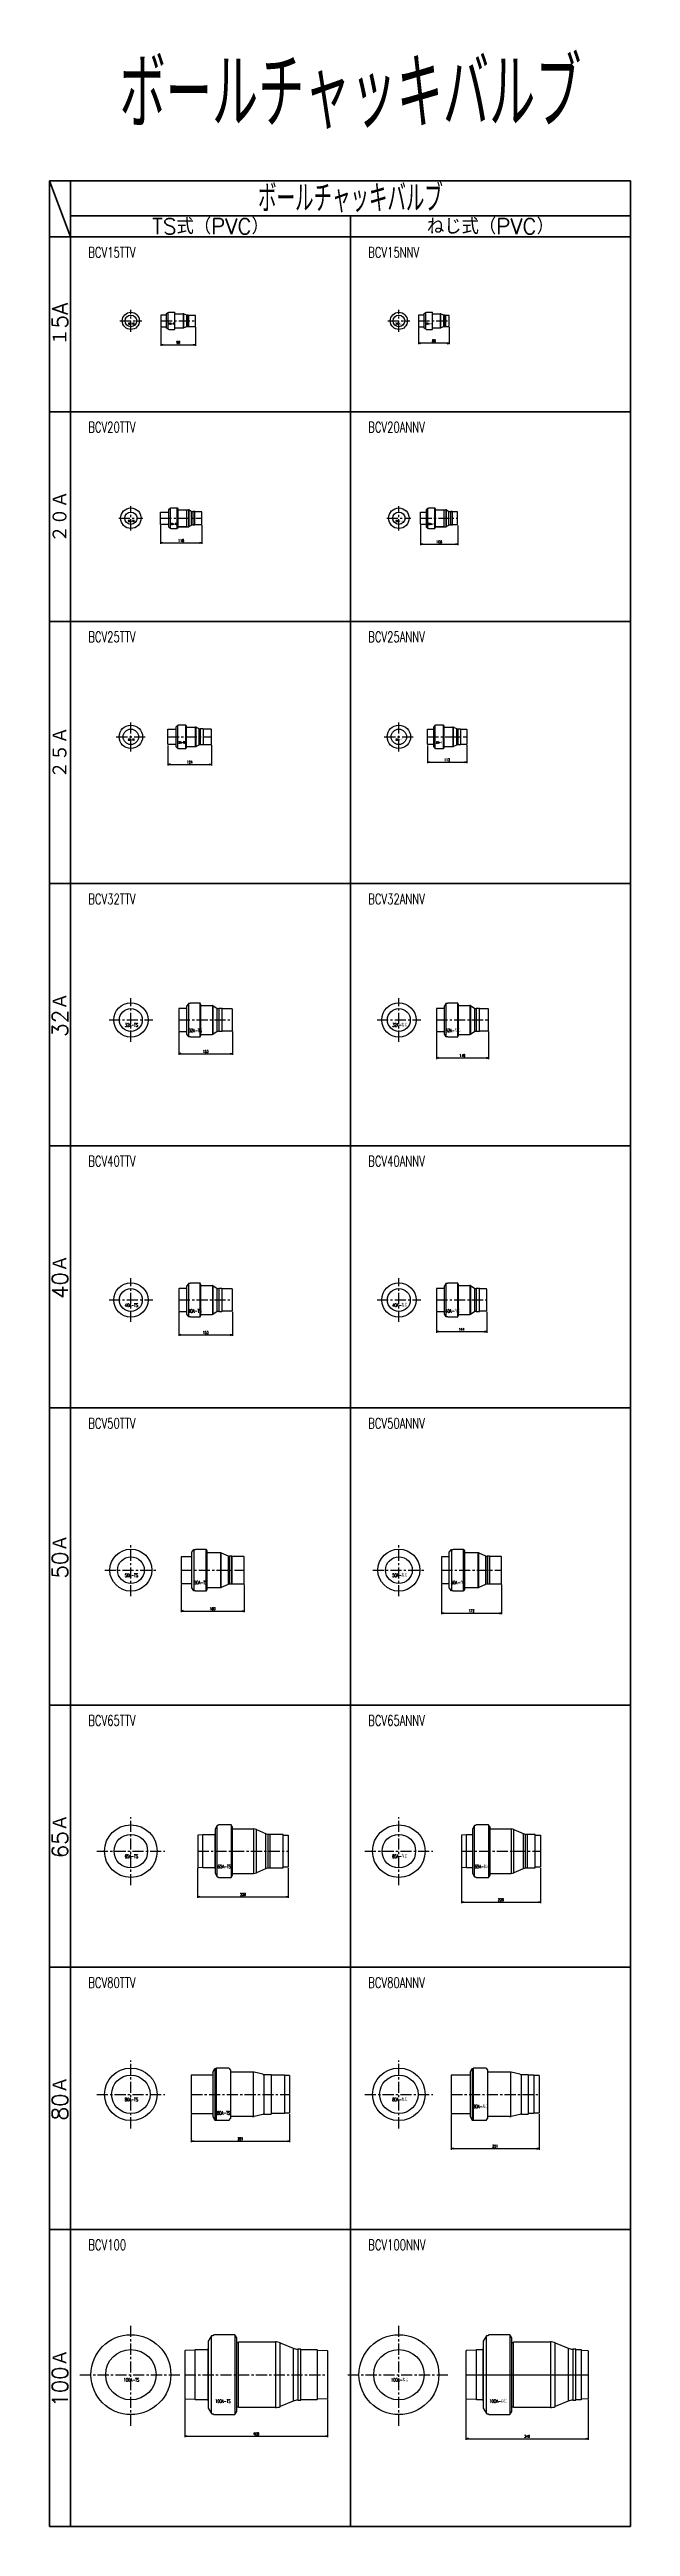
# Model space of a CAD drawing. Header units: millimetres. Extents: x 1711 to 90196, y -23291 to 8516.
# Drawn here: x 6011 to 7671, y -18404 to -11318 of the extents above; entities that cross this region are included whole.
import ezdxf

# ---------------------------------------------------------------- set-up
doc = ezdxf.new("R2010")
doc.units = ezdxf.units.MM
doc.header["$PDMODE"] = 35
doc.linetypes.add('CENTER', pattern=[50.8, 31.75, -6.35, 6.35, -6.35])
for name, color, linetype in [('CEN', 2, 'CENTER'), ('TEXT', 7, 'Continuous'), ('寸法', 2, 'Continuous'), ('配管-CVP', 4, 'Continuous')]:
    doc.layers.add(name, color=color, linetype=linetype)
doc.layers.add('line', color=153, linetype='Continuous', lineweight=50)
doc.styles.add('kpk', font='romans.shx', dxfattribs={"width": 0.7, "bigfont": 'extfont2.shx'})
doc.styles.get("Standard").update_dxf_attribs({"font": 'romans.shx', "bigfont": 'extfont.shx'})
doc.dimstyles.new('KPK-3', dxfattribs={"dimscale": 3, "dimtxt": 2.5, "dimasz": 2, "dimexe": 1, "dimexo": 1, "dimgap": 1, "dimtad": 3, "dimdec": 1, "dimdsep": 46, "dimtxsty": 'kpk', "dimblk": 'OPEN', "dimcen": 2.5, "dimclrd": 2, "dimclre": 2, "dimclrt": 4, "dimadec": 1, "dimazin": 2, "dimtfac": 1, "dimtdec": 1, "dimtmove": 0, "dimatfit": 2, "dimldrblk": 'OPEN', "dimfxl": 0, "dimlwd": -1, "dimlwe": -1, "dimarcsym": 0})

# ---------------------------------------------------------------- blocks, each defined once
blk = doc.blocks.new('_Open')
at = {"color": 0, "linetype": 'ByBlock', "lineweight": -2}
for p, q in [((-1, 0.2), (0, 0)), ((-1, -0.2), (0, 0)), ((0, 0), (-1, 0))]:
    blk.add_line(p, q, dxfattribs=at)
blk = doc.blocks.new('*D2970')
at = {"layer": 'Defpoints', "color": 0, "transparency": 16777216}
for p in [(6329.1, -12110), (6427.5, -12109.1), (6427.5, -12162.2)]:
    blk.add_point(p, dxfattribs=at)
at = {"layer": '寸法', "color": 2, "transparency": 16777216}
for p, q in [((6329.1, -12113), (6329.1, -12165.2)), ((6427.5, -12112.1), (6427.5, -12165.2)), ((6335.1, -12162.2), (6421.5, -12162.2))]:
    blk.add_line(p, q, dxfattribs=at)
at = {"layer": '寸法', "color": 2, "transparency": 16777216, "xscale": 6, "yscale": 6, "zscale": 6, "rotation": 180}
blk.add_blockref('_Open', (6329.1, -12162.2), dxfattribs=at)
at = {"layer": '寸法', "color": 2, "transparency": 16777216, "xscale": 6, "yscale": 6, "zscale": 6}
blk.add_blockref('_Open', (6427.5, -12162.2), dxfattribs=at)
at = {"layer": '寸法', "color": 4, "transparency": 16777216, "insert": (6378.3, -12155.4), "char_height": 7.5, "attachment_point": 5, "style": 'kpk', "bg_fill": 3, "box_fill_scale": 1.1, "bg_fill_color": 256, "bg_fill_true_color": 13158600, "bg_fill_transparency": 0}
blk.add_mtext('98', dxfattribs=at)
blk = doc.blocks.new('*D2971')
at = {"layer": 'Defpoints', "color": 0, "transparency": 16777216}
for p in [(6327.5, -12675.5), (6445.5, -12675.5), (6445.5, -12728.7)]:
    blk.add_point(p, dxfattribs=at)
at = {"layer": '寸法', "color": 2, "transparency": 16777216}
for p, q in [((6327.5, -12678.5), (6327.5, -12731.7)), ((6445.5, -12678.5), (6445.5, -12731.7)), ((6333.5, -12728.7), (6439.5, -12728.7))]:
    blk.add_line(p, q, dxfattribs=at)
at = {"layer": '寸法', "color": 2, "transparency": 16777216, "xscale": 6, "yscale": 6, "zscale": 6, "rotation": 180}
blk.add_blockref('_Open', (6327.5, -12728.7), dxfattribs=at)
at = {"layer": '寸法', "color": 2, "transparency": 16777216, "xscale": 6, "yscale": 6, "zscale": 6}
blk.add_blockref('_Open', (6445.5, -12728.7), dxfattribs=at)
at = {"layer": '寸法', "color": 4, "transparency": 16777216, "insert": (6386.5, -12721.9), "char_height": 7.5, "attachment_point": 5, "style": 'kpk', "bg_fill": 3, "box_fill_scale": 1.1, "bg_fill_color": 256, "bg_fill_true_color": 13158600, "bg_fill_transparency": 0}
blk.add_mtext('118', dxfattribs=at)
blk = doc.blocks.new('*D2972')
at = {"layer": 'Defpoints', "color": 0, "transparency": 16777216}
for p in [(6349, -13305.2), (6473.2, -13305), (6473.2, -13362.7)]:
    blk.add_point(p, dxfattribs=at)
at = {"layer": '寸法', "color": 2, "transparency": 16777216}
for p, q in [((6349, -13308.2), (6349, -13365.7)), ((6473.2, -13308), (6473.2, -13365.7)), ((6355, -13362.7), (6467.2, -13362.7))]:
    blk.add_line(p, q, dxfattribs=at)
at = {"layer": '寸法', "color": 2, "transparency": 16777216, "xscale": 6, "yscale": 6, "zscale": 6, "rotation": 180}
blk.add_blockref('_Open', (6349, -13362.7), dxfattribs=at)
at = {"layer": '寸法', "color": 2, "transparency": 16777216, "xscale": 6, "yscale": 6, "zscale": 6}
blk.add_blockref('_Open', (6473.2, -13362.7), dxfattribs=at)
at = {"layer": '寸法', "color": 4, "transparency": 16777216, "insert": (6411.1, -13355.9), "char_height": 7.5, "attachment_point": 5, "style": 'kpk', "bg_fill": 3, "box_fill_scale": 1.1, "bg_fill_color": 256, "bg_fill_true_color": 13158600, "bg_fill_transparency": 0}
blk.add_mtext('124', dxfattribs=at)
blk = doc.blocks.new('*D2973')
at = {"layer": 'Defpoints', "color": 0, "transparency": 16777216}
for p in [(6380.2, -14125.9), (6533.2, -14124.2), (6533.2, -14190.3)]:
    blk.add_point(p, dxfattribs=at)
at = {"layer": '寸法', "color": 2, "transparency": 16777216}
for p, q in [((6380.2, -14128.9), (6380.2, -14193.3)), ((6533.2, -14127.2), (6533.2, -14193.3)), ((6386.2, -14190.3), (6527.2, -14190.3))]:
    blk.add_line(p, q, dxfattribs=at)
at = {"layer": '寸法', "color": 2, "transparency": 16777216, "xscale": 6, "yscale": 6, "zscale": 6, "rotation": 180}
blk.add_blockref('_Open', (6380.2, -14190.3), dxfattribs=at)
at = {"layer": '寸法', "color": 2, "transparency": 16777216, "xscale": 6, "yscale": 6, "zscale": 6}
blk.add_blockref('_Open', (6533.2, -14190.3), dxfattribs=at)
at = {"layer": '寸法', "color": 4, "transparency": 16777216, "insert": (6456.7, -14183.6), "char_height": 7.5, "attachment_point": 5, "style": 'kpk', "bg_fill": 3, "box_fill_scale": 1.1, "bg_fill_color": 256, "bg_fill_true_color": 13158600, "bg_fill_transparency": 0}
blk.add_mtext('153', dxfattribs=at)
blk = doc.blocks.new('*D2974')
at = {"layer": 'Defpoints', "color": 0, "transparency": 16777216}
for p in [(6380.2, -14927.1), (6533.2, -14925.3), (6533.2, -14994.9)]:
    blk.add_point(p, dxfattribs=at)
at = {"layer": '寸法', "color": 2, "transparency": 16777216}
for p, q in [((6380.2, -14930.1), (6380.2, -14997.9)), ((6533.2, -14928.3), (6533.2, -14997.9)), ((6386.2, -14994.9), (6527.2, -14994.9))]:
    blk.add_line(p, q, dxfattribs=at)
at = {"layer": '寸法', "color": 2, "transparency": 16777216, "xscale": 6, "yscale": 6, "zscale": 6, "rotation": 180}
blk.add_blockref('_Open', (6380.2, -14994.9), dxfattribs=at)
at = {"layer": '寸法', "color": 2, "transparency": 16777216, "xscale": 6, "yscale": 6, "zscale": 6}
blk.add_blockref('_Open', (6533.2, -14994.9), dxfattribs=at)
at = {"layer": '寸法', "color": 4, "transparency": 16777216, "insert": (6456.7, -14988.1), "char_height": 7.5, "attachment_point": 5, "style": 'kpk', "bg_fill": 3, "box_fill_scale": 1.1, "bg_fill_color": 256, "bg_fill_true_color": 13158600, "bg_fill_transparency": 0}
blk.add_mtext('153', dxfattribs=at)
blk = doc.blocks.new('*D2975')
at = {"layer": 'Defpoints', "color": 0, "transparency": 16777216}
for p in [(6386.6, -15705.6), (6566.8, -15705.5), (6566.8, -15784.8)]:
    blk.add_point(p, dxfattribs=at)
at = {"layer": '寸法', "color": 2, "transparency": 16777216}
for p, q in [((6386.6, -15708.6), (6386.6, -15787.8)), ((6566.8, -15708.5), (6566.8, -15787.8)), ((6392.6, -15784.8), (6560.8, -15784.8))]:
    blk.add_line(p, q, dxfattribs=at)
at = {"layer": '寸法', "color": 2, "transparency": 16777216, "xscale": 6, "yscale": 6, "zscale": 6, "rotation": 180}
blk.add_blockref('_Open', (6386.6, -15784.8), dxfattribs=at)
at = {"layer": '寸法', "color": 2, "transparency": 16777216, "xscale": 6, "yscale": 6, "zscale": 6}
blk.add_blockref('_Open', (6566.8, -15784.8), dxfattribs=at)
at = {"layer": '寸法', "color": 4, "transparency": 16777216, "insert": (6476.7, -15778.1), "char_height": 7.5, "attachment_point": 5, "style": 'kpk', "bg_fill": 3, "box_fill_scale": 1.1, "bg_fill_color": 256, "bg_fill_true_color": 13158600, "bg_fill_transparency": 0}
blk.add_mtext('180', dxfattribs=at)
blk = doc.blocks.new('*D2976')
at = {"layer": 'Defpoints', "color": 0, "transparency": 16777216}
for p in [(6433.9, -16516.8), (6692.9, -16517.2), (6692.9, -16602.2)]:
    blk.add_point(p, dxfattribs=at)
at = {"layer": '寸法', "color": 2, "transparency": 16777216}
for p, q in [((6433.9, -16519.8), (6433.9, -16605.2)), ((6692.9, -16520.2), (6692.9, -16605.2)), ((6439.9, -16602.2), (6686.9, -16602.2))]:
    blk.add_line(p, q, dxfattribs=at)
at = {"layer": '寸法', "color": 2, "transparency": 16777216, "xscale": 6, "yscale": 6, "zscale": 6, "rotation": 180}
blk.add_blockref('_Open', (6433.9, -16602.2), dxfattribs=at)
at = {"layer": '寸法', "color": 2, "transparency": 16777216, "xscale": 6, "yscale": 6, "zscale": 6}
blk.add_blockref('_Open', (6692.9, -16602.2), dxfattribs=at)
at = {"layer": '寸法', "color": 4, "transparency": 16777216, "insert": (6563.4, -16595.4), "char_height": 7.5, "attachment_point": 5, "style": 'kpk', "bg_fill": 3, "box_fill_scale": 1.1, "bg_fill_color": 256, "bg_fill_true_color": 13158600, "bg_fill_transparency": 0}
blk.add_mtext('259', dxfattribs=at)
blk = doc.blocks.new('*D2977')
at = {"layer": 'Defpoints', "color": 0, "transparency": 16777216}
for p in [(6415.7, -17222.4), (6696.7, -17220.9), (6696.7, -17301.5)]:
    blk.add_point(p, dxfattribs=at)
at = {"layer": '寸法', "color": 2, "transparency": 16777216}
for p, q in [((6415.7, -17225.4), (6415.7, -17304.5)), ((6696.7, -17223.9), (6696.7, -17304.5)), ((6421.7, -17301.5), (6690.7, -17301.5))]:
    blk.add_line(p, q, dxfattribs=at)
at = {"layer": '寸法', "color": 2, "transparency": 16777216, "xscale": 6, "yscale": 6, "zscale": 6, "rotation": 180}
blk.add_blockref('_Open', (6415.7, -17301.5), dxfattribs=at)
at = {"layer": '寸法', "color": 2, "transparency": 16777216, "xscale": 6, "yscale": 6, "zscale": 6}
blk.add_blockref('_Open', (6696.7, -17301.5), dxfattribs=at)
at = {"layer": '寸法', "color": 4, "transparency": 16777216, "insert": (6556.2, -17294.7), "char_height": 7.5, "attachment_point": 5, "style": 'kpk', "bg_fill": 3, "box_fill_scale": 1.1, "bg_fill_color": 256, "bg_fill_true_color": 13158600, "bg_fill_transparency": 0}
blk.add_mtext('281', dxfattribs=at)
blk = doc.blocks.new('*D2978')
at = {"layer": 'Defpoints', "color": 0, "transparency": 16777216}
for p in [(6397.2, -18037.5), (6805.2, -18037.5), (6805.2, -18145.5)]:
    blk.add_point(p, dxfattribs=at)
at = {"layer": '寸法', "color": 2, "transparency": 16777216}
for p, q in [((6397.2, -18040.5), (6397.2, -18148.5)), ((6805.2, -18040.5), (6805.2, -18148.5)), ((6403.2, -18145.5), (6799.2, -18145.5))]:
    blk.add_line(p, q, dxfattribs=at)
at = {"layer": '寸法', "color": 2, "transparency": 16777216, "xscale": 6, "yscale": 6, "zscale": 6, "rotation": 180}
blk.add_blockref('_Open', (6397.2, -18145.5), dxfattribs=at)
at = {"layer": '寸法', "color": 2, "transparency": 16777216, "xscale": 6, "yscale": 6, "zscale": 6}
blk.add_blockref('_Open', (6805.2, -18145.5), dxfattribs=at)
at = {"layer": '寸法', "color": 4, "transparency": 16777216, "insert": (6601.2, -18138.7), "char_height": 7.5, "attachment_point": 5, "style": 'kpk', "bg_fill": 3, "box_fill_scale": 1.1, "bg_fill_color": 256, "bg_fill_true_color": 13158600, "bg_fill_transparency": 0}
blk.add_mtext('408', dxfattribs=at)
blk = doc.blocks.new('*D2979')
at = {"layer": 'Defpoints', "color": 0, "transparency": 16777216}
for p in [(7065, -12110), (7153, -12109.1), (7065, -12157.9)]:
    blk.add_point(p, dxfattribs=at)
at = {"layer": '寸法', "color": 2, "transparency": 16777216}
for p, q in [((7065, -12113), (7065, -12160.9)), ((7153, -12112.1), (7153, -12160.9)), ((7147, -12157.9), (7071, -12157.9))]:
    blk.add_line(p, q, dxfattribs=at)
at = {"layer": '寸法', "color": 2, "transparency": 16777216, "xscale": 6, "yscale": 6, "zscale": 6, "rotation": 180}
blk.add_blockref('_Open', (7065, -12157.9), dxfattribs=at)
at = {"layer": '寸法', "color": 2, "transparency": 16777216, "xscale": 6, "yscale": 6, "zscale": 6}
blk.add_blockref('_Open', (7153, -12157.9), dxfattribs=at)
at = {"layer": '寸法', "color": 4, "transparency": 16777216, "insert": (7109, -12151.2), "char_height": 7.5, "attachment_point": 5, "style": 'kpk', "bg_fill": 3, "box_fill_scale": 1.1, "bg_fill_color": 256, "bg_fill_true_color": 13158600, "bg_fill_transparency": 0}
blk.add_mtext('88', dxfattribs=at)
blk = doc.blocks.new('*D2980')
at = {"layer": 'Defpoints', "color": 0, "transparency": 16777216}
for p in [(7071, -12675.5), (7177, -12676.2), (7177, -12732.7)]:
    blk.add_point(p, dxfattribs=at)
at = {"layer": '寸法', "color": 2, "transparency": 16777216}
for p, q in [((7071, -12678.5), (7071, -12735.7)), ((7177, -12679.2), (7177, -12735.7)), ((7077, -12732.7), (7171, -12732.7))]:
    blk.add_line(p, q, dxfattribs=at)
at = {"layer": '寸法', "color": 2, "transparency": 16777216, "xscale": 6, "yscale": 6, "zscale": 6, "rotation": 180}
blk.add_blockref('_Open', (7071, -12732.7), dxfattribs=at)
at = {"layer": '寸法', "color": 2, "transparency": 16777216, "xscale": 6, "yscale": 6, "zscale": 6}
blk.add_blockref('_Open', (7177, -12732.7), dxfattribs=at)
at = {"layer": '寸法', "color": 4, "transparency": 16777216, "insert": (7124, -12725.9), "char_height": 7.5, "attachment_point": 5, "style": 'kpk', "bg_fill": 3, "box_fill_scale": 1.1, "bg_fill_color": 256, "bg_fill_true_color": 13158600, "bg_fill_transparency": 0}
blk.add_mtext('106', dxfattribs=at)
blk = doc.blocks.new('*D3296')
at = {"layer": 'Defpoints', "color": 0, "transparency": 16777216}
for p in [(7090.9, -13305.2), (7202.9, -13305), (7202.9, -13356.2)]:
    blk.add_point(p, dxfattribs=at)
at = {"layer": '寸法', "color": 2, "transparency": 16777216}
for p, q in [((7090.9, -13308.2), (7090.9, -13359.2)), ((7202.9, -13308), (7202.9, -13359.2)), ((7096.9, -13356.2), (7196.9, -13356.2))]:
    blk.add_line(p, q, dxfattribs=at)
at = {"layer": '寸法', "color": 2, "transparency": 16777216, "xscale": 6, "yscale": 6, "zscale": 6, "rotation": 180}
blk.add_blockref('_Open', (7090.9, -13356.2), dxfattribs=at)
at = {"layer": '寸法', "color": 2, "transparency": 16777216, "xscale": 6, "yscale": 6, "zscale": 6}
blk.add_blockref('_Open', (7202.9, -13356.2), dxfattribs=at)
at = {"layer": '寸法', "color": 4, "transparency": 16777216, "insert": (7146.9, -13349.5), "char_height": 7.5, "attachment_point": 5, "style": 'kpk', "bg_fill": 3, "box_fill_scale": 1.1, "bg_fill_color": 256, "bg_fill_true_color": 13158600, "bg_fill_transparency": 0}
blk.add_mtext('112', dxfattribs=at)
blk = doc.blocks.new('*D2981')
at = {"layer": 'Defpoints', "color": 0, "transparency": 16777216}
for p in [(7116.1, -14125.9), (7265.1, -14124.2), (7265.1, -14202.5)]:
    blk.add_point(p, dxfattribs=at)
at = {"layer": '寸法', "color": 2, "transparency": 16777216}
for p, q in [((7116.1, -14128.9), (7116.1, -14205.5)), ((7265.1, -14127.2), (7265.1, -14205.5)), ((7122.1, -14202.5), (7259.1, -14202.5))]:
    blk.add_line(p, q, dxfattribs=at)
at = {"layer": '寸法', "color": 2, "transparency": 16777216, "xscale": 6, "yscale": 6, "zscale": 6, "rotation": 180}
blk.add_blockref('_Open', (7116.1, -14202.5), dxfattribs=at)
at = {"layer": '寸法', "color": 2, "transparency": 16777216, "xscale": 6, "yscale": 6, "zscale": 6}
blk.add_blockref('_Open', (7265.1, -14202.5), dxfattribs=at)
at = {"layer": '寸法', "color": 4, "transparency": 16777216, "insert": (7190.6, -14195.7), "char_height": 7.5, "attachment_point": 5, "style": 'kpk', "bg_fill": 3, "box_fill_scale": 1.1, "bg_fill_color": 256, "bg_fill_true_color": 13158600, "bg_fill_transparency": 0}
blk.add_mtext('149', dxfattribs=at)
blk = doc.blocks.new('*D2982')
at = {"layer": 'Defpoints', "color": 0, "transparency": 16777216}
for p in [(7116.1, -14927.1), (7260.1, -14925.3), (7260.1, -14985.5)]:
    blk.add_point(p, dxfattribs=at)
at = {"layer": '寸法', "color": 2, "transparency": 16777216}
for p, q in [((7116.1, -14930.1), (7116.1, -14988.5)), ((7260.1, -14928.3), (7260.1, -14988.5)), ((7122.1, -14985.5), (7254.1, -14985.5))]:
    blk.add_line(p, q, dxfattribs=at)
at = {"layer": '寸法', "color": 2, "transparency": 16777216, "xscale": 6, "yscale": 6, "zscale": 6, "rotation": 180}
blk.add_blockref('_Open', (7116.1, -14985.5), dxfattribs=at)
at = {"layer": '寸法', "color": 2, "transparency": 16777216, "xscale": 6, "yscale": 6, "zscale": 6}
blk.add_blockref('_Open', (7260.1, -14985.5), dxfattribs=at)
at = {"layer": '寸法', "color": 4, "transparency": 16777216, "insert": (7188.1, -14978.8), "char_height": 7.5, "attachment_point": 5, "style": 'kpk', "bg_fill": 3, "box_fill_scale": 1.1, "bg_fill_color": 256, "bg_fill_true_color": 13158600, "bg_fill_transparency": 0}
blk.add_mtext('144', dxfattribs=at)
blk = doc.blocks.new('*D2983')
at = {"layer": 'Defpoints', "color": 0, "transparency": 16777216}
for p in [(7130.6, -15705.6), (7302.6, -15705.5), (7302.6, -15791.1)]:
    blk.add_point(p, dxfattribs=at)
at = {"layer": '寸法', "color": 2, "transparency": 16777216}
for p, q in [((7130.6, -15708.6), (7130.6, -15794.1)), ((7302.6, -15708.5), (7302.6, -15794.1)), ((7136.6, -15791.1), (7296.6, -15791.1))]:
    blk.add_line(p, q, dxfattribs=at)
at = {"layer": '寸法', "color": 2, "transparency": 16777216, "xscale": 6, "yscale": 6, "zscale": 6, "rotation": 180}
blk.add_blockref('_Open', (7130.6, -15791.1), dxfattribs=at)
at = {"layer": '寸法', "color": 2, "transparency": 16777216, "xscale": 6, "yscale": 6, "zscale": 6}
blk.add_blockref('_Open', (7302.6, -15791.1), dxfattribs=at)
at = {"layer": '寸法', "color": 4, "transparency": 16777216, "insert": (7216.6, -15784.3), "char_height": 7.5, "attachment_point": 5, "style": 'kpk', "bg_fill": 3, "box_fill_scale": 1.1, "bg_fill_color": 256, "bg_fill_true_color": 13158600, "bg_fill_transparency": 0}
blk.add_mtext('172', dxfattribs=at)
blk = doc.blocks.new('*D2984')
at = {"layer": 'Defpoints', "color": 0, "transparency": 16777216}
for p in [(7187.5, -16516.8), (7413.5, -16517.2), (7413.5, -16617.5)]:
    blk.add_point(p, dxfattribs=at)
at = {"layer": '寸法', "color": 2, "transparency": 16777216}
for p, q in [((7187.5, -16519.8), (7187.5, -16620.5)), ((7413.5, -16520.2), (7413.5, -16620.5)), ((7193.5, -16617.5), (7407.5, -16617.5))]:
    blk.add_line(p, q, dxfattribs=at)
at = {"layer": '寸法', "color": 2, "transparency": 16777216, "xscale": 6, "yscale": 6, "zscale": 6, "rotation": 180}
blk.add_blockref('_Open', (7187.5, -16617.5), dxfattribs=at)
at = {"layer": '寸法', "color": 2, "transparency": 16777216, "xscale": 6, "yscale": 6, "zscale": 6}
blk.add_blockref('_Open', (7413.5, -16617.5), dxfattribs=at)
at = {"layer": '寸法', "color": 4, "transparency": 16777216, "insert": (7300.5, -16610.8), "char_height": 7.5, "attachment_point": 5, "style": 'kpk', "bg_fill": 3, "box_fill_scale": 1.1, "bg_fill_color": 256, "bg_fill_true_color": 13158600, "bg_fill_transparency": 0}
blk.add_mtext('226', dxfattribs=at)
blk = doc.blocks.new('*D2985')
at = {"layer": 'Defpoints', "color": 0, "transparency": 16777216}
for p in [(7158.7, -17222.4), (7409.7, -17220.9), (7409.7, -17322.7)]:
    blk.add_point(p, dxfattribs=at)
at = {"layer": '寸法', "color": 2, "transparency": 16777216}
for p, q in [((7158.7, -17225.4), (7158.7, -17325.7)), ((7409.7, -17223.9), (7409.7, -17325.7)), ((7164.7, -17322.7), (7403.7, -17322.7))]:
    blk.add_line(p, q, dxfattribs=at)
at = {"layer": '寸法', "color": 2, "transparency": 16777216, "xscale": 6, "yscale": 6, "zscale": 6, "rotation": 180}
blk.add_blockref('_Open', (7158.7, -17322.7), dxfattribs=at)
at = {"layer": '寸法', "color": 2, "transparency": 16777216, "xscale": 6, "yscale": 6, "zscale": 6}
blk.add_blockref('_Open', (7409.7, -17322.7), dxfattribs=at)
at = {"layer": '寸法', "color": 4, "transparency": 16777216, "insert": (7284.2, -17315.9), "char_height": 7.5, "attachment_point": 5, "style": 'kpk', "bg_fill": 3, "box_fill_scale": 1.1, "bg_fill_color": 256, "bg_fill_true_color": 13158600, "bg_fill_transparency": 0}
blk.add_mtext('251', dxfattribs=at)
blk = doc.blocks.new('*D2986')
at = {"layer": 'Defpoints', "color": 0, "transparency": 16777216}
for p in [(7200.7, -18037.5), (7549.7, -18037.5), (7549.7, -18152.5)]:
    blk.add_point(p, dxfattribs=at)
at = {"layer": '寸法', "color": 2, "transparency": 16777216}
for p, q in [((7200.7, -18040.5), (7200.7, -18155.5)), ((7549.7, -18040.5), (7549.7, -18155.5)), ((7206.7, -18152.5), (7543.7, -18152.5))]:
    blk.add_line(p, q, dxfattribs=at)
at = {"layer": '寸法', "color": 2, "transparency": 16777216, "xscale": 6, "yscale": 6, "zscale": 6, "rotation": 180}
blk.add_blockref('_Open', (7200.7, -18152.5), dxfattribs=at)
at = {"layer": '寸法', "color": 2, "transparency": 16777216, "xscale": 6, "yscale": 6, "zscale": 6}
blk.add_blockref('_Open', (7549.7, -18152.5), dxfattribs=at)
at = {"layer": '寸法', "color": 4, "transparency": 16777216, "insert": (7375.2, -18145.8), "char_height": 7.5, "attachment_point": 5, "style": 'kpk', "bg_fill": 3, "box_fill_scale": 1.1, "bg_fill_color": 256, "bg_fill_true_color": 13158600, "bg_fill_transparency": 0}
blk.add_mtext('349', dxfattribs=at)
blk = doc.blocks.new('A$Cb27be29d')
at = {"layer": 'line'}
for p, q in [((60, 0), (60, -6710)), ((60, -100), (1660, -100)), ((860, -100), (860, -6710)), ((0, -160), (1660, -160)), ((0, -660), (1660, -660)), ((0, -1260), (1660, -1260)), ((0, -2010), (1660, -2010)), ((0, -2760), (1660, -2760)), ((0, -3510), (1660, -3510)), ((0, -4360), (1660, -4360)), ((0, -5110), (1660, -5110)), ((0, -5860), (1660, -5860))]:
    blk.add_line(p, q, dxfattribs=at)
blk.add_lwpolyline([(0, 0), (1660, 0), (1660, -6710), (0, -6710), (0, 0), (60, -160)], dxfattribs=at)
for s, insert, char_height, attachment_point in [('{\\W0.6;ボールチャッキバルブ}', (860, -50), 80, 5), ('TS式（PVC）', (460, -130), 45, 5), ('ねじ式（PVC）', (1260, -130), 45, 5), ('{\\W0.7;BCV15TTV}', (110.7, -204.1), 30, 4), ('{\\W0.7;BCV15NNV}', (910.7, -204.1), 30, 4), ('{\\W0.7;BCV20TTV}', (110.7, -704.1), 30, 4), ('{\\W0.7;BCV20ANNV}', (910.7, -704.1), 30, 4), ('{\\W0.7;BCV25TTV}', (110.7, -1304.1), 30, 4), ('{\\W0.7;BCV25ANNV}', (910.7, -1304.1), 30, 4), ('{\\W0.7;BCV32TTV}', (110.7, -2054.1), 30, 4), ('{\\W0.7;BCV32ANNV}', (910.7, -2054.1), 30, 4), ('{\\W0.7;BCV40TTV}', (110.7, -2804.1), 30, 4), ('{\\W0.7;BCV40ANNV}', (910.7, -2804.1), 30, 4), ('{\\W0.7;BCV50TTV}', (110.7, -3554.1), 30, 4), ('{\\W0.7;BCV50ANNV}', (910.7, -3554.1), 30, 4), ('{\\W0.7;BCV65TTV}', (110.7, -4404.1), 30, 4), ('{\\W0.7;BCV65ANNV}', (910.7, -4404.1), 30, 4), ('{\\W0.7;BCV80TTV}', (110.7, -5154.1), 30, 4), ('{\\W0.7;BCV80ANNV}', (910.7, -5154.1), 30, 4), ('{\\W0.7;BCV100}', (110.7, -5904.1), 30, 4), ('{\\W0.7;BCV100NNV}', (910.7, -5904.1), 30, 4)]:
    blk.add_mtext(s, dxfattribs=dict(at, insert=insert, char_height=char_height, attachment_point=attachment_point))
at = {"layer": 'line', "char_height": 45, "attachment_point": 5, "rotation": 90}
for s, insert in [('１5A', (30, -410)), ('２０Ａ', (30, -960)), ('２５Ａ', (30, -1635)), ('32Ａ', (30, -2385)), ('40Ａ', (30, -3135)), ('50Ａ', (30, -3935)), ('65Ａ', (30, -4735)), ('80Ａ', (30, -5485)), ('100Ａ', (30, -6285))]:
    blk.add_mtext(s, dxfattribs=dict(at, insert=insert))

msp = doc.modelspace()

# ---------------------------------------------------------------- linework, layer by layer
at = {"layer": 'CEN'}
for p, q in [((6211.4751, -12093.8491), (6274.4751, -12093.8491)), ((6242.9751, -12125.3491), (6242.9751, -12062.3491)), ((6329.084, -12093.8491), (6427.484, -12093.8491)), ((6977.4128, -12093.8491), (7040.4128, -12093.8491)), ((7008.9128, -12125.3491), (7008.9128, -12062.3491)), ((7065.0218, -12093.8491), (7153.0218, -12093.8491)), ((6208.3251, -12658.4117), (6277.6251, -12658.4117)), ((6242.9751, -12693.0617), (6242.9751, -12623.7617)), ((6327.5268, -12658.4117), (6445.5268, -12658.4117)), ((6974.2628, -12658.4117), (7043.5628, -12658.4117)), ((7008.9128, -12693.0617), (7008.9128, -12623.7617)), ((7070.9622, -12658.4117), (7176.9622, -12658.4117)), ((6242.9751, -13325.3187), (6242.9751, -13242.1587)), ((7008.9128, -13325.3187), (7008.9128, -13242.1587)), ((6201.3951, -13283.7387), (6284.5551, -13283.7387)), ((6348.989, -13283.7387), (6473.189, -13283.7387)), ((6967.3328, -13283.7387), (7050.4928, -13283.7387)), ((7090.9268, -13283.7387), (7202.9268, -13283.7387)), ((6180.6051, -14093.6838), (6305.3451, -14093.6838)), ((6242.9751, -14156.0538), (6242.9751, -14031.3138)), ((6380.1968, -14093.6838), (6533.1968, -14093.6838)), ((6946.5428, -14093.6838), (7071.2828, -14093.6838)), ((7008.9128, -14156.0538), (7008.9128, -14031.3138)), ((7116.1346, -14093.6838), (7265.1346, -14093.6838)), ((6242.9751, -14957.2153), (6242.9751, -14832.4753)), ((7008.9128, -14957.2153), (7008.9128, -14832.4753)), ((6180.6051, -14894.8453), (6305.3451, -14894.8453)), ((6380.1968, -14894.8453), (6533.1968, -14894.8453)), ((6946.5428, -14894.8453), (7071.2828, -14894.8453)), ((7116.1346, -14894.8453), (7260.1346, -14894.8453)), ((6242.9751, -15742.6177), (6242.9751, -15592.9297)), ((7008.9128, -15742.6177), (7008.9128, -15592.9297)), ((6168.1311, -15667.7737), (6317.8191, -15667.7737)), ((6386.5524, -15667.7737), (6566.7524, -15667.7737)), ((6934.0688, -15667.7737), (7083.7568, -15667.7737)), ((7130.5901, -15667.7737), (7302.6901, -15667.7737)), ((6242.9751, -16569.0195), (6242.9751, -16374.4251)), ((7008.9128, -16569.0195), (7008.9128, -16374.4251)), ((6145.6779, -16471.7223), (6340.2723, -16471.7223)), ((6433.9192, -16471.7223), (6692.9192, -16471.7223)), ((6911.6156, -16471.7223), (7106.21, -16471.7223)), ((7187.4817, -16471.7223), (7413.4817, -16471.7223)), ((6242.9751, -17264.706), (6242.9751, -17070.1116)), ((7008.9128, -17264.706), (7008.9128, -17070.1116)), ((6145.6779, -17167.4088), (6340.2723, -17167.4088)), ((6415.7207, -17167.4088), (6696.7207, -17167.4088)), ((6911.6156, -17167.4088), (7106.21, -17167.4088)), ((7158.6585, -17167.4088), (7409.6585, -17167.4088)), ((6242.9751, -18115.3971), (6242.9751, -17823.5055)), ((7008.9128, -18115.3971), (7008.9128, -17823.5055)), ((6097.0293, -17969.4513), (6388.9209, -17969.4513)), ((6397.1926, -17969.4513), (6805.1926, -17969.4513)), ((6862.967, -17969.4513), (7154.8586, -17969.4513))]:
    msp.add_line(p, q, dxfattribs=at)
at = {"layer": '配管-CVP', "color": 0, "linetype": 'ByBlock'}
for p, q in [((6368.709, -12114.0991), (6392.5964, -12114.0991)), ((6372.584, -12073.5991), (6392.5964, -12073.5991)), ((7104.6467, -12114.0991), (7127.0871, -12114.0991)), ((7108.5218, -12073.5991), (7127.0871, -12073.5991)), ((6380.1268, -12634.0117), (6407.6053, -12634.0117)), ((6380.1268, -12682.8117), (6407.6053, -12682.8117)), ((7116.0646, -12634.0117), (7143.543, -12634.0117)), ((7116.0646, -12682.8117), (7143.543, -12682.8117)), ((6371.589, -13260.3637), (6371.6202, -13260.3637)), ((6371.589, -13307.1137), (6371.6202, -13307.1137)), ((6402.1202, -13255.6887), (6427.1196, -13255.6887)), ((6402.1202, -13311.7887), (6427.1196, -13311.7887)), ((7107.5268, -13260.3637), (7107.5579, -13260.3637)), ((7107.5268, -13307.1137), (7107.5579, -13307.1137)), ((7138.0579, -13255.6887), (7163.0573, -13255.6887)), ((7138.0579, -13311.7887), (7163.0573, -13311.7887)), ((7202.9268, -13262.4887), (7202.9268, -13304.9887)), ((6408.5591, -14045.6338), (6403.1591, -14053.1838)), ((6403.1591, -14134.1838), (6403.1591, -14053.1838)), ((6408.5591, -14141.7338), (6408.5591, -14045.6338)), ((6408.5591, -14045.6338), (6412.8442, -14045.6338)), ((6412.9563, -14045.3017), (6412.8442, -14045.6338)), ((6413.9645, -14044.7649), (6412.9563, -14045.3017)), ((6414.1844, -14044.6338), (6440.5591, -14044.6338)), ((6443.1591, -14052.4838), (6476.0486, -14052.4838)), ((7144.4969, -14045.6338), (7139.0969, -14053.1838)), ((7139.0969, -14134.1838), (7139.0969, -14053.1838)), ((7144.4969, -14141.7338), (7144.4969, -14045.6338)), ((7144.4969, -14045.6338), (7148.782, -14045.6338)), ((7148.8941, -14045.3017), (7148.782, -14045.6338)), ((7149.9023, -14044.7649), (7148.8941, -14045.3017)), ((7150.1222, -14044.6338), (7176.4969, -14044.6338)), ((7179.0969, -14052.4838), (7211.9863, -14052.4838)), ((6408.5591, -14141.7338), (6403.1591, -14134.1838)), ((6443.1591, -14134.8838), (6476.0486, -14134.8838)), ((7144.4969, -14141.7338), (7139.0969, -14134.1838)), ((7179.0969, -14134.8838), (7211.9863, -14134.8838)), ((6408.5591, -14846.7953), (6403.1591, -14854.3453)), ((6403.1591, -14935.3453), (6403.1591, -14854.3453)), ((6408.5591, -14942.8953), (6408.5591, -14846.7953)), ((6408.5591, -14846.7953), (6412.8442, -14846.7953)), ((6412.9563, -14846.4631), (6412.8442, -14846.7953)), ((6413.9645, -14845.9264), (6412.9563, -14846.4631)), ((6414.1844, -14845.7953), (6440.5591, -14845.7953)), ((6443.1591, -14853.6453), (6476.0486, -14853.6453)), ((7144.4969, -14846.7953), (7139.0969, -14854.3453)), ((7139.0969, -14935.3453), (7139.0969, -14854.3453)), ((7144.4969, -14942.8953), (7144.4969, -14846.7953)), ((7144.4969, -14846.7953), (7148.782, -14846.7953)), ((7148.8941, -14846.4631), (7148.782, -14846.7953)), ((7149.9023, -14845.9264), (7148.8941, -14846.4631)), ((7150.1222, -14845.7953), (7176.4969, -14845.7953)), ((7179.0969, -14853.6453), (7211.9863, -14853.6453)), ((6408.5591, -14942.8953), (6403.1591, -14935.3453)), ((6443.1591, -14936.0453), (6476.0486, -14936.0453)), ((7144.4969, -14942.8953), (7139.0969, -14935.3453)), ((7179.0969, -14936.0453), (7211.9863, -14936.0453)), ((6460.1207, -15617.6737), (6499.0419, -15617.6737)), ((7196.0585, -15617.6737), (7234.9796, -15617.6737)), ((6460.1207, -15717.8737), (6499.0419, -15717.8737)), ((7196.0585, -15717.8737), (7234.9796, -15717.8737)), ((6533.5439, -16407.9723), (6593.8121, -16407.9723)), ((7269.4817, -16407.9723), (7329.7498, -16407.9723)), ((6533.5439, -16535.4723), (6593.8121, -16535.4723)), ((7269.4817, -16535.4723), (7329.7498, -16535.4723)), ((6477.4243, -17112.4088), (6415.7207, -17112.4088)), ((6477.4877, -17104.2952), (6483.2812, -17093.9151)), ((6483.7178, -17093.6588), (6486.4248, -17093.6588)), ((6487.3055, -17092.337), (6486.4248, -17093.6588)), ((6523.4243, -17092.1588), (6487.6384, -17092.1588)), ((6523.4243, -17092.1588), (6527.3454, -17098.2856)), ((6590.5921, -17103.6588), (6527.4243, -17103.6588)), ((6619.7714, -17110.0063), (6595.1939, -17104.1954)), ((6623.2227, -17110.4088), (6643.7207, -17110.4088)), ((6681.7207, -17112.4088), (6643.7207, -17112.4088)), ((6696.2207, -17113.4088), (6681.7207, -17113.4088)), ((6696.7207, -17113.9088), (6696.2207, -17113.4088)), ((7212.3621, -17112.4088), (7158.6585, -17112.4088)), ((7212.4255, -17104.2952), (7218.219, -17093.9151)), ((7218.6556, -17093.6588), (7221.3627, -17093.6588)), ((7222.2434, -17092.337), (7221.3627, -17093.6588)), ((7258.3621, -17092.1588), (7222.5762, -17092.1588)), ((7258.3621, -17092.1588), (7262.2832, -17098.2856)), ((7325.5299, -17103.6588), (7262.3621, -17103.6588)), ((7354.7092, -17110.0063), (7330.1317, -17104.1954)), ((7358.1605, -17110.4088), (7378.6585, -17110.4088)), ((7394.6585, -17112.4088), (7378.6585, -17112.4088)), ((7409.1585, -17113.4088), (7394.6585, -17113.4088)), ((7409.6585, -17113.9088), (7409.1585, -17113.4088)), ((6545.8173, -17877.4513), (6550.1926, -17877.4513)), ((7331.7551, -17877.4513), (7336.1304, -17877.4513)), ((7200.6784, -17969.4513), (7549.6784, -17969.4513)), ((6545.8173, -18061.4513), (6550.1926, -18061.4513)), ((7331.7551, -18061.4513), (7336.1304, -18061.4513))]:
    msp.add_line(p, q, dxfattribs=at)
for points in [[(6425.4268, -12639.4117), (6420.1475, -12639.4117)], [(7161.3646, -12639.4117), (7156.0852, -12639.4117)]]:
    msp.add_lwpolyline(points, close=True, dxfattribs=at)
for points in [[(6531.7524, -15629.5237), (6531.7524, -15628.5237, 0.414213562), (6531.2524, -15628.0237), (6525.1756, -15628.0237)], [(7267.6901, -15629.5237), (7267.6901, -15628.5237, 0.414213562), (7267.1901, -15628.0237), (7261.1133, -15628.0237)]]:
    msp.add_lwpolyline(points, format="xyb", dxfattribs=at)
for points in [[(6531.7524, -15628.5237), (6531.7524, -15667.7737), (6531.7524, -15630.1737)], [(7267.6901, -15628.5237), (7267.6901, -15667.7737), (7267.6901, -15630.1737)]]:
    msp.add_lwpolyline(points, dxfattribs=at)
for centre, radius in [((6242.9751, -12093.8491), 24.6), ((6242.9751, -12093.8491), 16.65), ((7008.9128, -12093.8491), 24.6), ((7008.9128, -12093.8491), 16.65), ((6242.9751, -12658.4117), 29.3), ((6242.9751, -12658.4117), 17.55), ((7008.9128, -12658.4117), 29.3), ((7008.9128, -12658.4117), 17.55), ((6242.9751, -13283.7387), 33.5), ((7008.9128, -13283.7387), 33.5), ((6242.9751, -13283.7387), 22), ((7008.9128, -13283.7387), 22), ((6242.9751, -14093.6838), 49.05), ((6242.9751, -14093.6838), 32.75), ((7008.9128, -14093.6838), 49.05), ((7008.9128, -14093.6838), 32.75), ((6242.9751, -14894.8453), 49.05), ((6242.9751, -14894.8453), 32.75), ((7008.9128, -14894.8453), 49.05), ((7008.9128, -14894.8453), 32.75), ((6242.9751, -15667.7737), 60.05), ((6242.9751, -15667.7737), 38.35), ((7008.9128, -15667.7737), 60.05), ((7008.9128, -15667.7737), 38.35), ((6242.9751, -16471.7223), 75.25), ((6242.9751, -16471.7223), 48), ((7008.9128, -16471.7223), 75.25), ((7008.9128, -16471.7223), 48), ((6242.9751, -17167.4088), 75.25), ((6242.9751, -17167.4088), 55), ((7008.9128, -17167.4088), 75.25), ((7008.9128, -17167.4088), 55), ((6242.9751, -17969.4513), 114.25), ((7008.9128, -17969.4513), 114.25), ((6242.9751, -17969.4513), 72), ((7008.9128, -17969.4513), 72)]:
    msp.add_circle(centre, radius, dxfattribs=at)
for centre, radius, start, end in [((6414.1844, -14044.8838), 0.25, 90, 151.6005017), ((7150.1222, -14044.8838), 0.25, 90, 151.6005017), ((6414.1844, -14846.0453), 0.25, 90, 151.6005017), ((7150.1222, -14846.0453), 0.25, 90, 151.6005017), ((6477.9243, -17104.5389), 0.5, 150.83238662, 180), ((6483.7178, -17094.1588), 0.5, 90, 150.83238662), ((6487.6384, -17092.5588), 0.4, 90, 146.32502037), ((6526.9243, -17098.5551), 0.5, 0, 32.61924307), ((6590.5921, -17123.6588), 20, 76.69765916, 90), ((6623.2227, -17095.4088), 15, 256.69765916, 270), ((7212.8621, -17104.5389), 0.5, 150.83238662, 180), ((7218.6556, -17094.1588), 0.5, 90, 150.83238662), ((7222.5762, -17092.5588), 0.4, 90, 146.32502037), ((7261.8621, -17098.5551), 0.5, 0, 32.61924307), ((7325.5299, -17123.6588), 20, 76.69765916, 90), ((7358.1605, -17095.4088), 15, 256.69765916, 270), ((6656.1432, -17910.4513), 35, 67.09911107, 90), ((7442.081, -17910.4513), 35, 67.09911107, 90)]:
    msp.add_arc(centre, radius, start, end, dxfattribs=at)

# ---------------------------------------------------------------- texts
at = {"layer": 'Defpoints', "color": 6, "linetype": 'ByBlock', "style": 'kpk', "width": 0.6}
for s, height, p in [('15A-TS', 5, (6234.1893, -12104.5167)), ('15A-TS', 5, (6350.292, -12104.5167)), ('15A-ねじ', 5, (6999.2842, -12104.5167)), ('15A-ねじ', 5, (7085.3869, -12104.5167)), ('20A-TS', 5, (6234.4036, -12669.0793)), ('20A-TS', 5, (6355.8493, -12677.1744)), ('20A-ねじ', 5, (6999.4985, -12669.0793)), ('20A-ねじ', 5, (7093.0963, -12677.1744)), ('25A-TS', 5, (6234.4036, -13294.4062)), ('25A-TS', 5, (6379.3714, -13302.5013)), ('25A-ねじ', 5, (6999.4985, -13294.4062)), ('25A-ねじ', 5, (7115.456, -13302.5013)), ('32A-TS', 10, (6225.8322, -14113.3153)), ('32A-TS', 10, (6408.0146, -14128.7724)), ('32A-ねじ', 10, (6990.0842, -14113.3153)), ('32A-ねじ', 10, (7142.2666, -14128.7724)), ('40A-TS', 10, (6225.8322, -14914.4767)), ('40A-TS', 10, (6407.1722, -14931.3256)), ('40A-ねじ', 10, (6990.0842, -14914.4767)), ('40A-ねじ', 10, (7141.4242, -14931.3256)), ('50A-TS', 10, (6225.8322, -15687.4051)), ('50A-TS', 10, (6423.4298, -15708.214)), ('50A-ねじ', 10, (6990.0842, -15687.4051)), ('50A-ねじ', 10, (7157.6819, -15708.214)), ('65A-TS', 10, (6225.6893, -16491.3537)), ('65A-ねじ', 10, (6989.9414, -16491.3537)), ('65A-ねじ', 10, (7225.5072, -16520.8108)), ('65A-TS', 10, (6491.2552, -16520.8108)), ('80A-TS', 10, (6225.8322, -17187.0402)), ('80A-TS', 10, (6489.1147, -17225.796)), ('80A-ねじ', 10, (6990.0842, -17187.0402)), ('80A-ねじ', 10, (7221.9044, -17207.2584)), ('100A-TS', 10, (6222.5465, -17989.0828)), ('100A-ねじ', 10, (6986.7985, -17989.0828)), ('100A-TS', 10, (6483.8642, -18050.1642)), ('100A-ねじ', 10, (7268.1162, -18050.1642))]:
    msp.add_text(s, height=height, dxfattribs=at).set_placement(p)
at = {"layer": 'TEXT', "color": 6, "insert": (6870.6922, -11443.6234), "char_height": 200, "attachment_point": 5}
msp.add_mtext('{\\W0.6;ボールチャッキバルブ}', dxfattribs=at)

# ---------------------------------------------------------------- next in the draw order: dimensions: what is measured, and where the dimension line sits
at = {"layer": '寸法'}
for base, p1, p2, picture, middle in [((6427.484, -12162.1672), (6329.084, -12109.9991), (6427.484, -12109.0991), '*D2970', (6378.284, -12155.4172)), ((6473.189, -13362.6824), (6348.989, -13305.2387), (6473.189, -13304.9887), '*D2972', (6411.089, -13355.9324)), ((6566.7524, -15784.8346), (6386.5524, -15705.6237), (6566.7524, -15705.5237), '*D2975', (6476.6524, -15778.0846))]:
    dim = msp.add_linear_dim(base=base, p1=p1, p2=p2, dimstyle='KPK-3', override={"dimdec": 0}, dxfattribs=at)
    dim.commit()
    dim.dimension.update_dxf_attribs({"geometry": picture, "text_midpoint": middle})
for base, p1, p2, picture, middle in [((7065.0218, -12157.9009), (7153.0218, -12109.0991), (7065.0218, -12109.9991), '*D2979', (7109.0218, -12151.1509)), ((6445.5268, -12728.6916), (6327.5268, -12675.4617), (6445.5268, -12675.4617), '*D2971', (6386.5268, -12721.9416)), ((7176.9622, -12732.6715), (7070.9622, -12675.4617), (7176.9622, -12676.1617), '*D2980', (7123.9622, -12725.9215)), ((7202.9268, -13356.2213), (7090.9268, -13305.2387), (7202.9268, -13304.9887), '*D3296', (7146.9268, -13349.4713)), ((6533.1968, -14190.3483), (6380.1968, -14125.9338), (6533.1968, -14124.1838), '*D2973', (6456.6968, -14183.5983)), ((7265.1346, -14202.4506), (7116.1346, -14125.9338), (7265.1346, -14124.1838), '*D2981', (7190.6346, -14195.7006)), ((6533.1968, -14994.8797), (6380.1968, -14927.0953), (6533.1968, -14925.3453), '*D2974', (6456.6968, -14988.1297)), ((7260.1346, -14985.522), (7116.1346, -14927.0953), (7260.1346, -14925.3453), '*D2982', (7188.1346, -14978.772)), ((7302.5901, -15791.0838), (7130.5901, -15705.6237), (7302.5901, -15705.5237), '*D2983', (7216.5901, -15784.3338)), ((6692.9192, -16602.1958), (6433.9192, -16516.755), (6692.9192, -16517.2223), '*D2976', (6563.4192, -16595.4458)), ((7413.4817, -16617.5263), (7187.4817, -16516.755), (7413.4817, -16517.2223), '*D2984', (7300.4817, -16610.7763)), ((6696.7207, -17301.4502), (6415.7207, -17222.4088), (6696.7207, -17220.9088), '*D2977', (6556.2207, -17294.7002)), ((7409.6585, -17322.6586), (7158.6585, -17222.4088), (7409.6585, -17220.9088), '*D2985', (7284.1585, -17315.9086)), ((6805.1926, -18145.4729), (6397.1926, -18037.4841), (6805.1926, -18037.4841), '*D2978', (6601.1926, -18138.7229)), ((7549.6784, -18152.5118), (7200.6784, -18037.4841), (7549.6784, -18037.4841), '*D2986', (7375.1784, -18145.7618))]:
    dim = msp.add_linear_dim(base=base, p1=p1, p2=p2, dimstyle='KPK-3', dxfattribs=at)
    dim.commit()
    dim.dimension.update_dxf_attribs({"geometry": picture, "text_midpoint": middle})

# ---------------------------------------------------------------- next in the draw order: linework, layer by layer
at = {"layer": '配管-CVP', "color": 0, "linetype": 'ByBlock'}
for p, q in [((6415.7207, -17112.4088), (6415.7207, -17222.4088)), ((6477.4243, -17104.5389), (6477.4243, -17230.2787)), ((6483.4243, -17093.754), (6483.4243, -17241.0636)), ((6486.4248, -17093.6588), (6486.3386, -17241.0293)), ((6527.4243, -17098.5551), (6527.4243, -17236.2625)), ((6592.9086, -17103.7934), (6592.9086, -17231.0242)), ((6623.2227, -17110.4088), (6623.2227, -17224.4088)), ((6643.7207, -17110.4088), (6643.7207, -17224.4088)), ((6681.7207, -17112.4088), (6681.7207, -17222.4088)), ((6696.7207, -17113.9088), (6696.7207, -17220.9088)), ((7158.6585, -17112.4088), (7158.6585, -17222.4088)), ((7212.3621, -17104.5389), (7212.3621, -17230.2787)), ((7218.3621, -17093.754), (7218.3621, -17241.0636)), ((7221.3627, -17093.6588), (7221.2764, -17241.0293)), ((7262.3621, -17098.5551), (7262.3621, -17236.2625)), ((7327.8464, -17103.7934), (7327.8464, -17231.0242)), ((7358.1605, -17110.4088), (7358.1605, -17224.4088)), ((7378.6585, -17110.4088), (7378.6585, -17224.4088)), ((7394.6585, -17112.4088), (7394.6585, -17222.4088)), ((7409.6585, -17113.9088), (7409.6585, -17220.9088)), ((6415.7207, -17222.4088), (6477.4243, -17222.4088)), ((6477.4877, -17230.5224), (6483.2812, -17240.9025)), ((6483.7178, -17241.1588), (6486.4248, -17241.1588)), ((6486.3386, -17241.0293), (6487.3055, -17242.4806)), ((6523.4243, -17242.6588), (6487.6384, -17242.6588)), ((6523.4243, -17242.6588), (6527.3454, -17236.532)), ((6590.5921, -17231.1588), (6527.4243, -17231.1588)), ((6619.7714, -17224.8113), (6595.1939, -17230.6222)), ((6623.2227, -17224.4088), (6643.7207, -17224.4088)), ((6681.7207, -17222.4088), (6643.7207, -17222.4088)), ((6696.2207, -17221.4088), (6681.7207, -17221.4088)), ((6696.7207, -17220.9088), (6696.2207, -17221.4088)), ((7158.6585, -17222.4088), (7212.3621, -17222.4088)), ((7212.4255, -17230.5224), (7218.219, -17240.9025)), ((7218.6556, -17241.1588), (7221.3627, -17241.1588)), ((7221.2764, -17241.0293), (7222.2434, -17242.4806)), ((7258.3621, -17242.6588), (7222.5762, -17242.6588)), ((7258.3621, -17242.6588), (7262.2832, -17236.532)), ((7325.5299, -17231.1588), (7262.3621, -17231.1588)), ((7354.7092, -17224.8113), (7330.1317, -17230.6222)), ((7358.1605, -17224.4088), (7378.6585, -17224.4088)), ((7394.6585, -17222.4088), (7378.6585, -17222.4088)), ((7409.1585, -17221.4088), (7394.6585, -17221.4088)), ((7409.6585, -17220.9088), (7409.1585, -17221.4088))]:
    msp.add_line(p, q, dxfattribs=at)
for points in [[(6345.109, -12077.1991), (6329.584, -12077.1991), (6329.084, -12077.6991), (6329.084, -12109.9991), (6329.584, -12110.4991), (6345.109, -12110.4991)], [(6349.709, -12117.9491), (6345.109, -12114.5991), (6345.109, -12073.0991), (6349.709, -12069.7491)], [(6350.8816, -12117.9491), (6349.709, -12117.9491), (6349.709, -12069.7491), (6350.8816, -12069.7491)], [(6350.882, -12069.7476), (6351.0223, -12069.2491), (6367.709, -12069.2491), (6367.709, -12118.4491), (6368.709, -12116.4491), (6368.709, -12073.5991), (6372.5273, -12073.5991)], [(6368.709, -12093.8491), (6368.709, -12071.2491), (6367.709, -12069.2491), (6367.709, -12093.8491)], [(6394.4975, -12073.9746), (6401.7924, -12076.9736), (6401.7924, -12110.7246)], [(7081.0467, -12077.1991), (7065.5218, -12077.1991), (7065.0218, -12077.6991), (7065.0218, -12109.9991), (7065.5218, -12110.4991), (7081.0467, -12110.4991)], [(7085.6467, -12117.9491), (7081.0467, -12114.5991), (7081.0467, -12073.0991), (7085.6467, -12069.7491)], [(7086.8193, -12117.9491), (7085.6467, -12117.9491), (7085.6467, -12069.7491), (7086.8193, -12069.7491)], [(7086.8197, -12069.7476), (7086.9601, -12069.2491), (7103.6467, -12069.2491), (7103.6467, -12118.4491), (7104.6467, -12116.4491), (7104.6467, -12073.5991), (7108.4651, -12073.5991)], [(7104.6467, -12093.8491), (7104.6467, -12071.2491), (7103.6467, -12069.2491), (7103.6467, -12093.8491)], [(7128.9882, -12073.9746), (7136.2831, -12076.9736), (7136.2831, -12110.7246)], [(6350.882, -12117.9506), (6351.0223, -12118.4491), (6367.709, -12118.4491)], [(7086.8197, -12117.9506), (7086.9601, -12118.4491), (7103.6467, -12118.4491)], [(6377.2019, -12634.0117), (6401.6268, -12634.0117), (6401.6268, -12682.8117), (6377.2019, -12682.8117)], [(6409.1601, -12634.4461), (6414.9646, -12637.9638), (6414.9646, -12678.8596)], [(7113.1397, -12634.0117), (7137.5646, -12634.0117), (7137.5646, -12682.8117), (7113.1397, -12682.8117)], [(7145.0979, -12634.4461), (7150.9024, -12637.9638), (7150.9024, -12678.8596)], [(6429.2028, -13256.1433), (6437.2452, -13259.8293), (6437.2452, -13307.648)], [(7165.1406, -13256.1433), (7173.183, -13259.8293), (7173.183, -13307.648)], [(7185.1268, -13261.4887), (7185.1268, -13305.9887)], [(6403.1591, -14060.9338), (6380.6968, -14060.9338), (6380.1968, -14061.4338), (6380.1968, -14125.9338), (6380.6968, -14126.4338), (6403.1591, -14126.4338)], [(6478.6767, -14053.2302), (6489.1333, -14059.691), (6489.1333, -14127.6767)], [(7139.0969, -14060.9338), (7116.6346, -14060.9338), (7116.1346, -14061.4338), (7116.1346, -14125.9338), (7116.6346, -14126.4338), (7139.0969, -14126.4338)], [(7214.6145, -14053.2302), (7225.0711, -14059.691), (7225.0711, -14127.6767)], [(6403.1591, -14862.0953), (6380.6968, -14862.0953), (6380.1968, -14862.5953), (6380.1968, -14927.0953), (6380.6968, -14927.5953), (6403.1591, -14927.5953)], [(6478.6767, -14854.3917), (6489.1333, -14860.8524), (6489.1333, -14928.8381)], [(7139.0969, -14862.0953), (7116.6346, -14862.0953), (7116.1346, -14862.5953), (7116.1346, -14927.0953), (7116.6346, -14927.5953), (7139.0969, -14927.5953)], [(7214.6145, -14854.3917), (7225.0711, -14860.8524), (7225.0711, -14928.8381)], [(6417.1207, -15629.4237), (6387.0524, -15629.4237), (6386.5524, -15629.9237), (6386.5524, -15705.6237), (6387.0524, -15706.1237), (6417.1207, -15706.1237)], [(6457.1207, -15607.7237), (6460.1207, -15612.4737), (6460.1207, -15723.0737), (6457.1207, -15727.8237)], [(6501.101, -15618.1174), (6521.0573, -15627.1363), (6521.0573, -15708.4111)], [(7153.0585, -15629.4237), (7131.0901, -15629.4237), (7130.5901, -15629.9237), (7130.5901, -15705.6237), (7131.0901, -15706.1237), (7153.0585, -15706.1237)], [(7193.0585, -15607.7237), (7196.0585, -15612.4737), (7196.0585, -15723.0737), (7193.0585, -15727.8237)], [(7237.0388, -15618.1174), (7256.995, -15627.1363), (7256.995, -15708.4111)], [(6531.7524, -15707.0237), (6531.7524, -15667.7737), (6531.7524, -15705.3737)], [(7267.6901, -15707.0237), (7267.6901, -15667.7737), (7267.6901, -15705.3737)], [(6489.5439, -16545.377), (6489.5439, -16398.0675)], [(6602.0214, -16409.7348), (6627.9373, -16421.4004), (6627.9373, -16522.0441)], [(6677.9192, -16425.7223), (6692.9192, -16426.2223), (6692.9192, -16517.2223), (6677.9192, -16517.7223)], [(7225.4817, -16545.377), (7225.4817, -16398.0675)], [(7337.9592, -16409.7348), (7363.875, -16421.4004), (7363.875, -16522.0441)], [(7398.4817, -16425.7223), (7413.4817, -16426.2223), (7413.4817, -16517.2223), (7398.4817, -16517.7223)], [(6473.8173, -18080.8706), (6473.8173, -17858.0321)], [(7259.7551, -18080.8706), (7259.7551, -17858.0321)]]:
    msp.add_lwpolyline(points, dxfattribs=at)
for points in [[(6406.984, -12077.3491), (6403.6935, -12077.3491), (6406.984, -12077.3491, -0.414213562), (6407.484, -12077.8491), (6407.484, -12109.8491, -0.414213562), (6406.984, -12110.3491), (6403.6935, -12110.3491, 0.097820363), (6401.7924, -12110.7246), (6394.4975, -12113.7236), (6394.4975, -12073.9746, 0.097820363), (6392.5964, -12073.5991), (6392.5964, -12114.0991, 0.097820363), (6394.4975, -12113.7236)], [(6401.7924, -12076.9736, 0.097820363), (6403.6935, -12077.3491), (6403.6935, -12110.3491), (6406.984, -12110.3491)], [(6407.484, -12109.5991), (6426.984, -12109.5991, 0.414213562), (6427.484, -12109.0991), (6427.484, -12078.5991, 0.414213562), (6426.984, -12078.0991), (6407.484, -12078.0991)], [(7141.4747, -12077.3491), (7138.1842, -12077.3491), (7141.4747, -12077.3491, -0.414213562), (7141.9747, -12077.8491), (7141.9747, -12109.8491, -0.414213562), (7141.4747, -12110.3491), (7138.1842, -12110.3491, 0.097820363), (7136.2831, -12110.7246), (7128.9882, -12113.7236), (7128.9882, -12073.9746, 0.097820363), (7127.0871, -12073.5991), (7127.0871, -12114.0991, 0.097820363), (7128.9882, -12113.7236)], [(7136.2831, -12076.9736, 0.097820363), (7138.1842, -12077.3491), (7138.1842, -12110.3491), (7141.4747, -12110.3491)], [(7141.9747, -12109.5991), (7152.5218, -12109.5991, 0.414213562), (7153.0218, -12109.0991), (7153.0218, -12078.5991, 0.414213562), (7152.5218, -12078.0991), (7141.9747, -12078.0991)], [(6351.0019, -12676.0003, 0.069790197), (6350.7268, -12675.9617), (6328.0268, -12675.9617), (6327.5268, -12675.4617), (6327.5268, -12641.3617), (6328.0268, -12640.8617), (6350.7268, -12640.8617, 0.069790197), (6351.0019, -12640.8231)], [(6356.2019, -12629.6117), (6351.0019, -12633.9117), (6351.0019, -12682.9117), (6356.2019, -12687.2117), (6356.2019, -12629.6117), (6357.5047, -12629.6117, -0.222827197), (6357.9165, -12629.1117), (6375.4019, -12629.1117)], [(6414.9646, -12637.9638, 0.13705935), (6420.1475, -12639.4117), (6420.1475, -12677.4117), (6425.4268, -12677.4117), (6420.1475, -12677.4117, 0.13705935), (6414.9646, -12678.8596), (6409.1601, -12682.3773), (6409.1601, -12634.4461, 0.13705935), (6407.6053, -12634.0117), (6407.6053, -12682.8117, 0.13705935), (6409.1601, -12682.3773)], [(6425.4268, -12677.4117, 0.414213562), (6425.9268, -12676.9117), (6425.9268, -12639.9117, 0.414213562), (6425.4268, -12639.4117)], [(6425.9268, -12676.6617), (6445.0268, -12676.6617, 0.414213562), (6445.5268, -12676.1617), (6445.5268, -12640.6617, 0.414213562), (6445.0268, -12640.1617), (6425.9268, -12640.1617)], [(7086.9397, -12676.0003, 0.069790197), (7086.6646, -12675.9617), (7071.4622, -12675.9617), (7070.9622, -12675.4617), (7070.9622, -12641.3617), (7071.4622, -12640.8617), (7086.6646, -12640.8617, 0.069790197), (7086.9397, -12640.8231)], [(7092.1397, -12629.6117), (7086.9397, -12633.9117), (7086.9397, -12682.9117), (7092.1397, -12687.2117), (7092.1397, -12629.6117), (7093.4425, -12629.6117, -0.222827197), (7093.8542, -12629.1117), (7111.3397, -12629.1117)], [(7150.9024, -12637.9638, 0.13705935), (7156.0852, -12639.4117), (7156.0852, -12677.4117), (7161.3646, -12677.4117), (7156.0852, -12677.4117, 0.13705935), (7150.9024, -12678.8596), (7145.0979, -12682.3773), (7145.0979, -12634.4461, 0.13705935), (7143.543, -12634.0117), (7143.543, -12682.8117, 0.13705935), (7145.0979, -12682.3773)], [(7161.3646, -12677.4117, 0.414213562), (7161.8646, -12676.9117), (7161.8646, -12639.9117, 0.414213562), (7161.3646, -12639.4117)], [(7161.8646, -12676.6617), (7176.4622, -12676.6617, 0.414213562), (7176.9622, -12676.1617), (7176.9622, -12640.6617, 0.414213562), (7176.4622, -12640.1617), (7161.8646, -12640.1617)], [(6356.2019, -12687.2117), (6357.5047, -12687.2117, 0.222827197), (6357.9165, -12687.7117), (6375.4019, -12687.7117)], [(7092.1397, -12687.2117), (7093.4425, -12687.2117, 0.222827197), (7093.8542, -12687.7117), (7111.3397, -12687.7117)], [(6400.2202, -13317.2387), (6402.1202, -13314.2387), (6402.1202, -13253.2387), (6400.2202, -13250.2387), (6379.0251, -13250.2387, 0.114013876), (6378.9374, -13250.2589), (6377.8344, -13250.672, 0.337654689), (6377.7256, -13250.8887), (6376.2202, -13250.8887), (6371.6202, -13255.7387), (6371.6202, -13311.7387), (6376.2202, -13316.5887)], [(6376.2202, -13250.8887), (6376.2202, -13316.5887), (6377.7256, -13316.5887, 0.337654689), (6377.8344, -13316.8053), (6378.9374, -13317.2184, 0.114013876), (6379.0251, -13317.2387), (6400.2202, -13317.2387), (6400.2202, -13250.2387)], [(7136.1579, -13317.2387), (7138.0579, -13314.2387), (7138.0579, -13253.2387), (7136.1579, -13250.2387), (7114.9629, -13250.2387, 0.114013876), (7114.8751, -13250.2589), (7113.7722, -13250.672, 0.337654689), (7113.6634, -13250.8887), (7112.1579, -13250.8887), (7107.5579, -13255.7387), (7107.5579, -13311.7387), (7112.1579, -13316.5887)], [(7112.1579, -13250.8887), (7112.1579, -13316.5887), (7113.6634, -13316.5887, 0.337654689), (7113.7722, -13316.8053), (7114.8751, -13317.2184, 0.114013876), (7114.9629, -13317.2387), (7136.1579, -13317.2387), (7136.1579, -13250.2387)], [(6371.589, -13306.7387, 0.414213562), (6370.589, -13305.7387), (6349.489, -13305.7387), (6348.989, -13305.2387), (6348.989, -13262.2387), (6349.489, -13261.7387), (6370.589, -13261.7387, 0.414213562), (6371.589, -13260.7387)], [(6449.189, -13261.4887), (6449.189, -13305.9887, -0.414213562), (6448.439, -13306.7387), (6441.4117, -13306.7387, 0.107853564), (6437.2452, -13307.648), (6429.2028, -13311.334), (6429.2028, -13256.1433, 0.107853564), (6427.1196, -13255.6887), (6427.1196, -13311.7887, 0.107853564), (6429.2028, -13311.334)], [(6437.2452, -13259.8293, 0.107853564), (6441.4117, -13260.7387), (6441.4117, -13306.7387)], [(6449.189, -13305.9887), (6472.189, -13305.9887, 0.414213562), (6473.189, -13304.9887), (6473.189, -13262.4887, 0.414213562), (6472.189, -13261.4887), (6449.189, -13261.4887, 0.414213562), (6448.439, -13260.7387), (6441.4117, -13260.7387)], [(7107.5268, -13306.7387, 0.414213562), (7106.5268, -13305.7387), (7091.4268, -13305.7387), (7090.9268, -13305.2387), (7090.9268, -13262.2387), (7091.4268, -13261.7387), (7106.5268, -13261.7387, 0.414213562), (7107.5268, -13260.7387)], [(7177.3495, -13260.7387), (7184.3768, -13260.7387, -0.414213562), (7185.1268, -13261.4887), (7201.9268, -13261.4887, -0.414213562), (7202.9268, -13262.4887), (7202.9268, -13304.9887, -0.414213562), (7201.9268, -13305.9887), (7185.1268, -13305.9887, -0.414213562), (7184.3768, -13306.7387), (7177.3495, -13306.7387, 0.107853564), (7173.183, -13307.648), (7165.1406, -13311.334), (7165.1406, -13256.1433, 0.107853564), (7163.0573, -13255.6887), (7163.0573, -13311.7887, 0.107853564), (7165.1406, -13311.334)], [(7173.183, -13259.8293, 0.107853564), (7177.3495, -13260.7387), (7177.3495, -13306.7387)], [(6489.1333, -14059.691, 0.139252094), (6494.3896, -14061.1838), (6494.3896, -14126.1838, 0.139252094), (6489.1333, -14127.6767), (6478.6767, -14134.1374), (6478.6767, -14053.2302, 0.139252094), (6476.0486, -14052.4838), (6476.0486, -14134.8838, 0.139252094), (6478.6767, -14134.1374)], [(6494.3896, -14126.1838), (6503.0968, -14126.1838, 0.414213562), (6503.5968, -14125.6838), (6503.5968, -14061.6838, 0.414213562), (6503.0968, -14061.1838), (6494.3896, -14061.1838)], [(6503.5968, -14125.1838), (6532.1968, -14125.1838, 0.414213562), (6533.1968, -14124.1838), (6533.1968, -14063.1838, 0.414213562), (6532.1968, -14062.1838), (6503.5968, -14062.1838)], [(7225.0711, -14059.691, 0.139252094), (7230.3273, -14061.1838), (7230.3273, -14126.1838, 0.139252094), (7225.0711, -14127.6767), (7214.6145, -14134.1374), (7214.6145, -14053.2302, 0.139252094), (7211.9863, -14052.4838), (7211.9863, -14134.8838, 0.139252094), (7214.6145, -14134.1374)], [(7230.3273, -14126.1838), (7239.0346, -14126.1838, 0.414213562), (7239.5346, -14125.6838), (7239.5346, -14061.6838, 0.414213562), (7239.0346, -14061.1838), (7230.3273, -14061.1838)], [(7239.5346, -14125.1838), (7264.1346, -14125.1838, 0.414213562), (7265.1346, -14124.1838), (7265.1346, -14063.1838, 0.414213562), (7264.1346, -14062.1838), (7239.5346, -14062.1838)], [(6440.5591, -14142.7338), (6414.1844, -14142.7338, -0.275448246), (6413.9645, -14142.6027), (6412.9563, -14142.066), (6412.8442, -14141.7338), (6408.5591, -14141.7338)], [(7176.4969, -14142.7338), (7150.1222, -14142.7338, -0.275448246), (7149.9023, -14142.6027), (7148.8941, -14142.066), (7148.782, -14141.7338), (7144.4969, -14141.7338)], [(6489.1333, -14860.8524, 0.139252094), (6494.3896, -14862.3453), (6494.3896, -14927.3453, 0.139252094), (6489.1333, -14928.8381), (6478.6767, -14935.2988), (6478.6767, -14854.3917, 0.139252094), (6476.0486, -14853.6453), (6476.0486, -14936.0453, 0.139252094), (6478.6767, -14935.2988)], [(6494.3896, -14927.3453), (6503.0968, -14927.3453, 0.414213562), (6503.5968, -14926.8453), (6503.5968, -14862.8453, 0.414213562), (6503.0968, -14862.3453), (6494.3896, -14862.3453)], [(6503.5968, -14926.3453), (6532.1968, -14926.3453, 0.414213562), (6533.1968, -14925.3453), (6533.1968, -14864.3453, 0.414213562), (6532.1968, -14863.3453), (6503.5968, -14863.3453)], [(7225.0711, -14860.8524, 0.139252094), (7230.3273, -14862.3453), (7230.3273, -14927.3453, 0.139252094), (7225.0711, -14928.8381), (7214.6145, -14935.2988), (7214.6145, -14854.3917, 0.139252094), (7211.9863, -14853.6453), (7211.9863, -14936.0453, 0.139252094), (7214.6145, -14935.2988)], [(7230.3273, -14927.3453), (7239.0346, -14927.3453, 0.414213562), (7239.5346, -14926.8453), (7239.5346, -14862.8453, 0.414213562), (7239.0346, -14862.3453), (7230.3273, -14862.3453)], [(7239.5346, -14926.3453), (7259.1346, -14926.3453, 0.414213562), (7260.1346, -14925.3453), (7260.1346, -14864.3453, 0.414213562), (7259.1346, -14863.3453), (7239.5346, -14863.3453)], [(6440.5591, -14943.8953), (6414.1844, -14943.8953, -0.275448246), (6413.9645, -14943.7642), (6412.9563, -14943.2274), (6412.8442, -14942.8953), (6408.5591, -14942.8953)], [(7176.4969, -14943.8953), (7150.1222, -14943.8953, -0.275448246), (7149.9023, -14943.7642), (7148.8941, -14943.2274), (7148.782, -14942.8953), (7144.4969, -14942.8953)], [(6423.1207, -15609.0237), (6427.9332, -15609.0237), (6428.5961, -15607.8548, -0.275448246), (6428.816, -15607.7237), (6457.1207, -15607.7237), (6457.1207, -15727.8237), (6428.816, -15727.8237, -0.275448246), (6428.5961, -15727.6926), (6427.9332, -15726.5237), (6423.1207, -15726.5237)], [(6531.7524, -15706.0237), (6531.7524, -15707.0237, -0.414213562), (6531.2524, -15707.5237), (6525.1756, -15707.5237, 0.106515302), (6521.0573, -15708.4111), (6501.101, -15717.43), (6501.101, -15618.1174, 0.106515302), (6499.0419, -15617.6737), (6499.0419, -15717.8737, 0.106515302), (6501.101, -15717.43)], [(6521.0573, -15627.1363, 0.106515302), (6525.1756, -15628.0237), (6525.1756, -15707.5237)], [(6531.7524, -15706.5237), (6565.7524, -15706.5237, 0.414213562), (6566.7524, -15705.5237), (6566.7524, -15630.0237, 0.414213562), (6565.7524, -15629.0237), (6531.7524, -15629.0237)], [(7159.0584, -15609.0237), (7163.8709, -15609.0237), (7164.5339, -15607.8548, -0.275448246), (7164.7538, -15607.7237), (7193.0585, -15607.7237), (7193.0585, -15727.8237), (7164.7538, -15727.8237, -0.275448246), (7164.5339, -15727.6926), (7163.8709, -15726.5237), (7159.0584, -15726.5237)], [(7267.6901, -15706.0237), (7267.6901, -15707.0237, -0.414213562), (7267.1901, -15707.5237), (7261.1133, -15707.5237, 0.106515302), (7256.995, -15708.4111), (7237.0388, -15717.43), (7237.0388, -15618.1174, 0.106515302), (7234.9796, -15617.6737), (7234.9796, -15717.8737, 0.106515302), (7237.0388, -15717.43)], [(7256.995, -15627.1363, 0.106515302), (7261.1133, -15628.0237), (7261.1133, -15707.5237)], [(7267.6901, -15706.5237), (7301.5901, -15706.5237, 0.414213562), (7302.5901, -15705.5237), (7302.5901, -15630.0237, 0.414213562), (7301.5901, -15629.0237), (7267.6901, -15629.0237)], [(6448.9192, -16425.2223), (6434.8859, -16425.69, 0.404487404), (6433.9192, -16426.6895), (6433.9192, -16516.755, 0.404487404), (6434.8859, -16517.7545), (6448.9192, -16518.2223)], [(6483.4192, -16519.7223), (6449.9192, -16519.7223, -0.414213562), (6448.9192, -16518.7223), (6448.9192, -16424.7223, -0.414213562), (6449.9192, -16423.7223), (6483.4192, -16423.7223)], [(6483.5439, -16422.2387, 0.126842436), (6483.4192, -16422.7223), (6483.4192, -16520.7223, 0.126842436), (6483.5439, -16521.2058)], [(6529.5439, -16396.4723), (6493.5439, -16396.4723), (6492.5445, -16397.9723), (6489.8374, -16397.9723, 0.271845737), (6489.4008, -16398.2286), (6483.6073, -16408.6087, 0.127959325), (6483.5439, -16408.8524), (6483.5439, -16534.5922, 0.127959325), (6483.6073, -16534.8359), (6489.4008, -16545.2159, 0.271845737), (6489.8374, -16545.4723), (6492.5445, -16545.4723), (6493.5439, -16546.9723), (6529.5439, -16546.9723)], [(6634.0943, -16422.7223), (6639.9192, -16422.7223), (6639.9192, -16520.7223), (6634.0943, -16520.7223, 0.106137426), (6627.9373, -16522.0441), (6602.0214, -16533.7098), (6602.0214, -16409.7348, 0.106137426), (6593.8121, -16407.9723), (6593.8121, -16535.4723, 0.106137426), (6602.0214, -16533.7098)], [(6627.9373, -16421.4004, 0.106137426), (6634.0943, -16422.7223), (6634.0943, -16520.7223)], [(6639.9192, -16519.7223), (6677.4192, -16519.7223, 0.414213562), (6677.9192, -16519.2223), (6677.9192, -16424.2223, 0.414213562), (6677.4192, -16423.7223), (6639.9192, -16423.7223)], [(7202.4817, -16425.2223), (7188.4483, -16425.69, 0.404487404), (7187.4817, -16426.6895), (7187.4817, -16516.755, 0.404487404), (7188.4483, -16517.7545), (7202.4817, -16518.2223)], [(7219.357, -16519.7223), (7203.4817, -16519.7223, -0.414213562), (7202.4817, -16518.7223), (7202.4817, -16424.7223, -0.414213562), (7203.4817, -16423.7223), (7219.357, -16423.7223)], [(7219.4817, -16422.2387, 0.126842436), (7219.357, -16422.7223), (7219.357, -16520.7223, 0.126842436), (7219.4817, -16521.2058)], [(7265.4817, -16396.4723), (7229.4817, -16396.4723), (7228.4822, -16397.9723), (7225.7752, -16397.9723, 0.271845737), (7225.3386, -16398.2286), (7219.5451, -16408.6087, 0.127959325), (7219.4817, -16408.8524), (7219.4817, -16534.5922, 0.127959325), (7219.5451, -16534.8359), (7225.3386, -16545.2159, 0.271845737), (7225.7752, -16545.4723), (7228.4822, -16545.4723), (7229.4817, -16546.9723), (7265.4817, -16546.9723)], [(7370.032, -16422.7223), (7375.8569, -16422.7223), (7375.8569, -16520.7223), (7370.032, -16520.7223, 0.106137426), (7363.875, -16522.0441), (7337.9592, -16533.7098), (7337.9592, -16409.7348, 0.106137426), (7329.7498, -16407.9723), (7329.7498, -16535.4723, 0.106137426), (7337.9592, -16533.7098)], [(7363.875, -16421.4004, 0.106137426), (7370.032, -16422.7223), (7370.032, -16520.7223)], [(7375.8569, -16519.7223), (7397.9817, -16519.7223, 0.414213562), (7398.4817, -16519.2223), (7398.4817, -16424.2223, 0.414213562), (7397.9817, -16423.7223), (7375.8569, -16423.7223)], [(6539.8173, -17855.2013), (6480.6418, -17855.2013, 0.195107579), (6480.0845, -17855.4274), (6477.8173, -17857.6291, 0.082197484), (6477.8706, -17857.9513), (6474.0898, -17857.9513, 0.254764179), (6473.6696, -17858.1803), (6463.8972, -17873.3276, 0.144229327), (6463.8173, -17873.5986), (6463.8173, -18065.3041, 0.144229327), (6463.8972, -18065.5751), (6473.6696, -18080.7224, 0.254764179), (6474.0898, -18080.9513), (6477.8706, -18080.9513)], [(6477.8706, -18080.9513, 0.082197484), (6477.8173, -18081.2735), (6480.0845, -18083.4753, 0.195107579), (6480.6418, -18083.7013), (6539.8173, -18083.7013), (6545.7368, -18074.5755, 0.144856795), (6545.8173, -18074.3034), (6545.8173, -17864.5993, 0.144856795), (6545.7368, -17864.3272), (6539.8173, -17855.2013), (6539.8173, -18083.7013)], [(7325.7551, -17855.2013), (7266.5796, -17855.2013, 0.195107579), (7266.0223, -17855.4274), (7263.7551, -17857.6291, 0.082197484), (7263.8084, -17857.9513), (7260.0275, -17857.9513, 0.254764179), (7259.6074, -17858.1803), (7249.8349, -17873.3276, 0.144229327), (7249.7551, -17873.5986), (7249.7551, -18065.3041, 0.144229327), (7249.8349, -18065.5751), (7259.6074, -18080.7224, 0.254764179), (7260.0275, -18080.9513), (7263.8084, -18080.9513)], [(7263.8084, -18080.9513, 0.082197484), (7263.7551, -18081.2735), (7266.0223, -18083.4753, 0.195107579), (7266.5796, -18083.7013), (7325.7551, -18083.7013), (7331.6745, -18074.5755, 0.144856795), (7331.7551, -18074.3034), (7331.7551, -17864.5993, 0.144856795), (7331.6745, -17864.3272), (7325.7551, -17855.2013), (7325.7551, -18083.7013)], [(6427.1926, -17899.4513), (6398.1593, -17900.4191, 0.404487404), (6397.1926, -17901.4186), (6397.1926, -18037.4841, 0.404487404), (6398.1593, -18038.4836), (6427.1926, -18039.4513)], [(6463.1926, -18042.4513, 0.414213562), (6462.1926, -18041.4513), (6428.1926, -18041.4513, -0.414213562), (6427.1926, -18040.4513), (6427.1926, -17898.4513, -0.414213562), (6428.1926, -17897.4513), (6462.1926, -17897.4513, 0.414213562), (6463.1926, -17896.4513)], [(6463.8173, -17894.7332, 0.241457166), (6463.1926, -17895.9513), (6463.1926, -18042.9513, 0.241457166), (6463.8173, -18044.1695)], [(6656.1432, -18063.4513), (6550.1926, -18063.4513), (6550.1926, -17875.4513), (6656.1432, -17875.4513), (6656.1432, -18063.4513, 0.100257886), (6669.763, -18060.6926), (6669.763, -17878.2101), (6706.4138, -17893.6926), (6706.4138, -18045.2101), (6669.763, -18060.6926)], [(6706.4138, -17893.6926, 0.100257886), (6720.0336, -17896.4513), (6720.0336, -18042.4513, 0.100257886), (6706.4138, -18045.2101)], [(6729.1926, -17897.4513), (6774.1926, -17897.4513, -0.414213562), (6775.1926, -17898.4513), (6775.1926, -18040.4513, -0.414213562), (6774.1926, -18041.4513), (6729.1926, -18041.4513), (6729.1926, -17897.4513, 0.414213562), (6728.1926, -17896.4513), (6720.0336, -17896.4513)], [(6775.1926, -17899.4513), (6804.226, -17900.4191, -0.404487404), (6805.1926, -17901.4186), (6805.1926, -18037.4841, -0.404487404), (6804.226, -18038.4836), (6775.1926, -18039.4513)], [(7230.6784, -17899.4513), (7201.6451, -17900.4191, 0.404487404), (7200.6784, -17901.4186), (7200.6784, -18037.4841, 0.404487404), (7201.6451, -18038.4836), (7230.6784, -18039.4513)], [(7249.1304, -18042.4513, 0.414213562), (7248.1304, -18041.4513), (7231.6784, -18041.4513, -0.414213562), (7230.6784, -18040.4513), (7230.6784, -17898.4513, -0.414213562), (7231.6784, -17897.4513), (7248.1304, -17897.4513, 0.414213562), (7249.1304, -17896.4513)], [(7249.7551, -17894.7332, 0.241457166), (7249.1304, -17895.9513), (7249.1304, -18042.9513, 0.241457166), (7249.7551, -18044.1695)], [(7442.081, -18063.4513), (7336.1304, -18063.4513), (7336.1304, -17875.4513), (7442.081, -17875.4513), (7442.081, -18063.4513, 0.100257886), (7455.7008, -18060.6926), (7455.7008, -17878.2101), (7492.3516, -17893.6926), (7492.3516, -18045.2101), (7455.7008, -18060.6926)], [(7492.3516, -17893.6926, 0.100257886), (7505.9714, -17896.4513), (7505.9714, -18042.4513, 0.100257886), (7492.3516, -18045.2101)], [(7515.1304, -17897.4513), (7529.249, -17897.4513, -0.414213562), (7530.249, -17898.4513), (7530.249, -18040.4513, -0.414213562), (7529.249, -18041.4513), (7515.1304, -18041.4513), (7515.1304, -17897.4513, 0.414213562), (7514.1304, -17896.4513), (7505.9714, -17896.4513)], [(7530.249, -17899.4513), (7548.7117, -17900.4191, -0.404487404), (7549.6784, -17901.4186), (7549.6784, -18037.4841, -0.404487404), (7548.7117, -18038.4836), (7530.249, -18039.4513)], [(6720.0336, -18042.4513), (6728.1926, -18042.4513, 0.414213562), (6729.1926, -18041.4513)], [(7505.9714, -18042.4513), (7514.1304, -18042.4513, 0.414213562), (7515.1304, -18041.4513)]]:
    msp.add_lwpolyline(points, format="xyb", dxfattribs=at)
for points in [[(6375.4019, -12687.7117), (6375.4019, -12629.1117), (6377.2019, -12631.6117), (6377.2019, -12685.2117)], [(7111.3397, -12687.7117), (7111.3397, -12629.1117), (7113.1397, -12631.6117), (7113.1397, -12685.2117)], [(6443.1591, -14093.6838), (6443.1591, -14049.1838), (6440.5591, -14044.6338), (6440.5591, -14142.7338), (6443.1591, -14138.1838)], [(7179.0969, -14093.6838), (7179.0969, -14049.1838), (7176.4969, -14044.6338), (7176.4969, -14142.7338), (7179.0969, -14138.1838)], [(6443.1591, -14894.8453), (6443.1591, -14850.3453), (6440.5591, -14845.7953), (6440.5591, -14943.8953), (6443.1591, -14939.3453)], [(7179.0969, -14894.8453), (7179.0969, -14850.3453), (7176.4969, -14845.7953), (7176.4969, -14943.8953), (7179.0969, -14939.3453)], [(6417.1207, -15718.7737), (6417.1207, -15616.7737), (6423.1207, -15609.0237), (6423.1207, -15726.5237)], [(7153.0585, -15718.7737), (7153.0585, -15616.7737), (7159.0584, -15609.0237), (7159.0584, -15726.5237)]]:
    msp.add_lwpolyline(points, close=True, dxfattribs=at)
for points in [[(6533.465, -16540.8455, 0.143297214), (6533.5439, -16540.576), (6533.5439, -16402.8686, 0.143297214), (6533.465, -16402.599), (6529.5439, -16396.4723), (6529.5439, -16546.9723)], [(7269.4028, -16540.8455, 0.143297214), (7269.4817, -16540.576), (7269.4817, -16402.8686, 0.143297214), (7269.4028, -16402.599), (7265.4817, -16396.4723), (7265.4817, -16546.9723)]]:
    msp.add_lwpolyline(points, format="xyb", close=True, dxfattribs=at)
for centre, radius, start, end in [((6477.9243, -17230.2787), 0.5, 180, 209.16761338), ((6483.7178, -17240.6588), 0.5, 209.16761338, 270), ((6487.1589, -17241.7454), 0.2856, 213.67497963, 270), ((6526.9243, -17236.2625), 0.5, 327.38075693, 0), ((6590.5921, -17211.1588), 20, 270, 283.30234084), ((6623.2227, -17239.4088), 15, 90, 103.30234084), ((7212.8621, -17230.2787), 0.5, 180, 209.16761338), ((7218.6556, -17240.6588), 0.5, 209.16761338, 270), ((7222.0967, -17241.7454), 0.2856, 213.67497963, 270), ((7261.8621, -17236.2625), 0.5, 327.38075693, 0), ((7325.5299, -17211.1588), 20, 270, 283.30234084), ((7358.1605, -17239.4088), 15, 90, 103.30234084)]:
    msp.add_arc(centre, radius, start, end, dxfattribs=at)

# ---------------------------------------------------------------- next in the draw order: block references
at = {"layer": 'line', "linetype": 'ByBlock'}
msp.add_blockref('A$Cb27be29d', (6010.6922, -11693.6234), dxfattribs=at)

doc.saveas('drawing.dxf')
